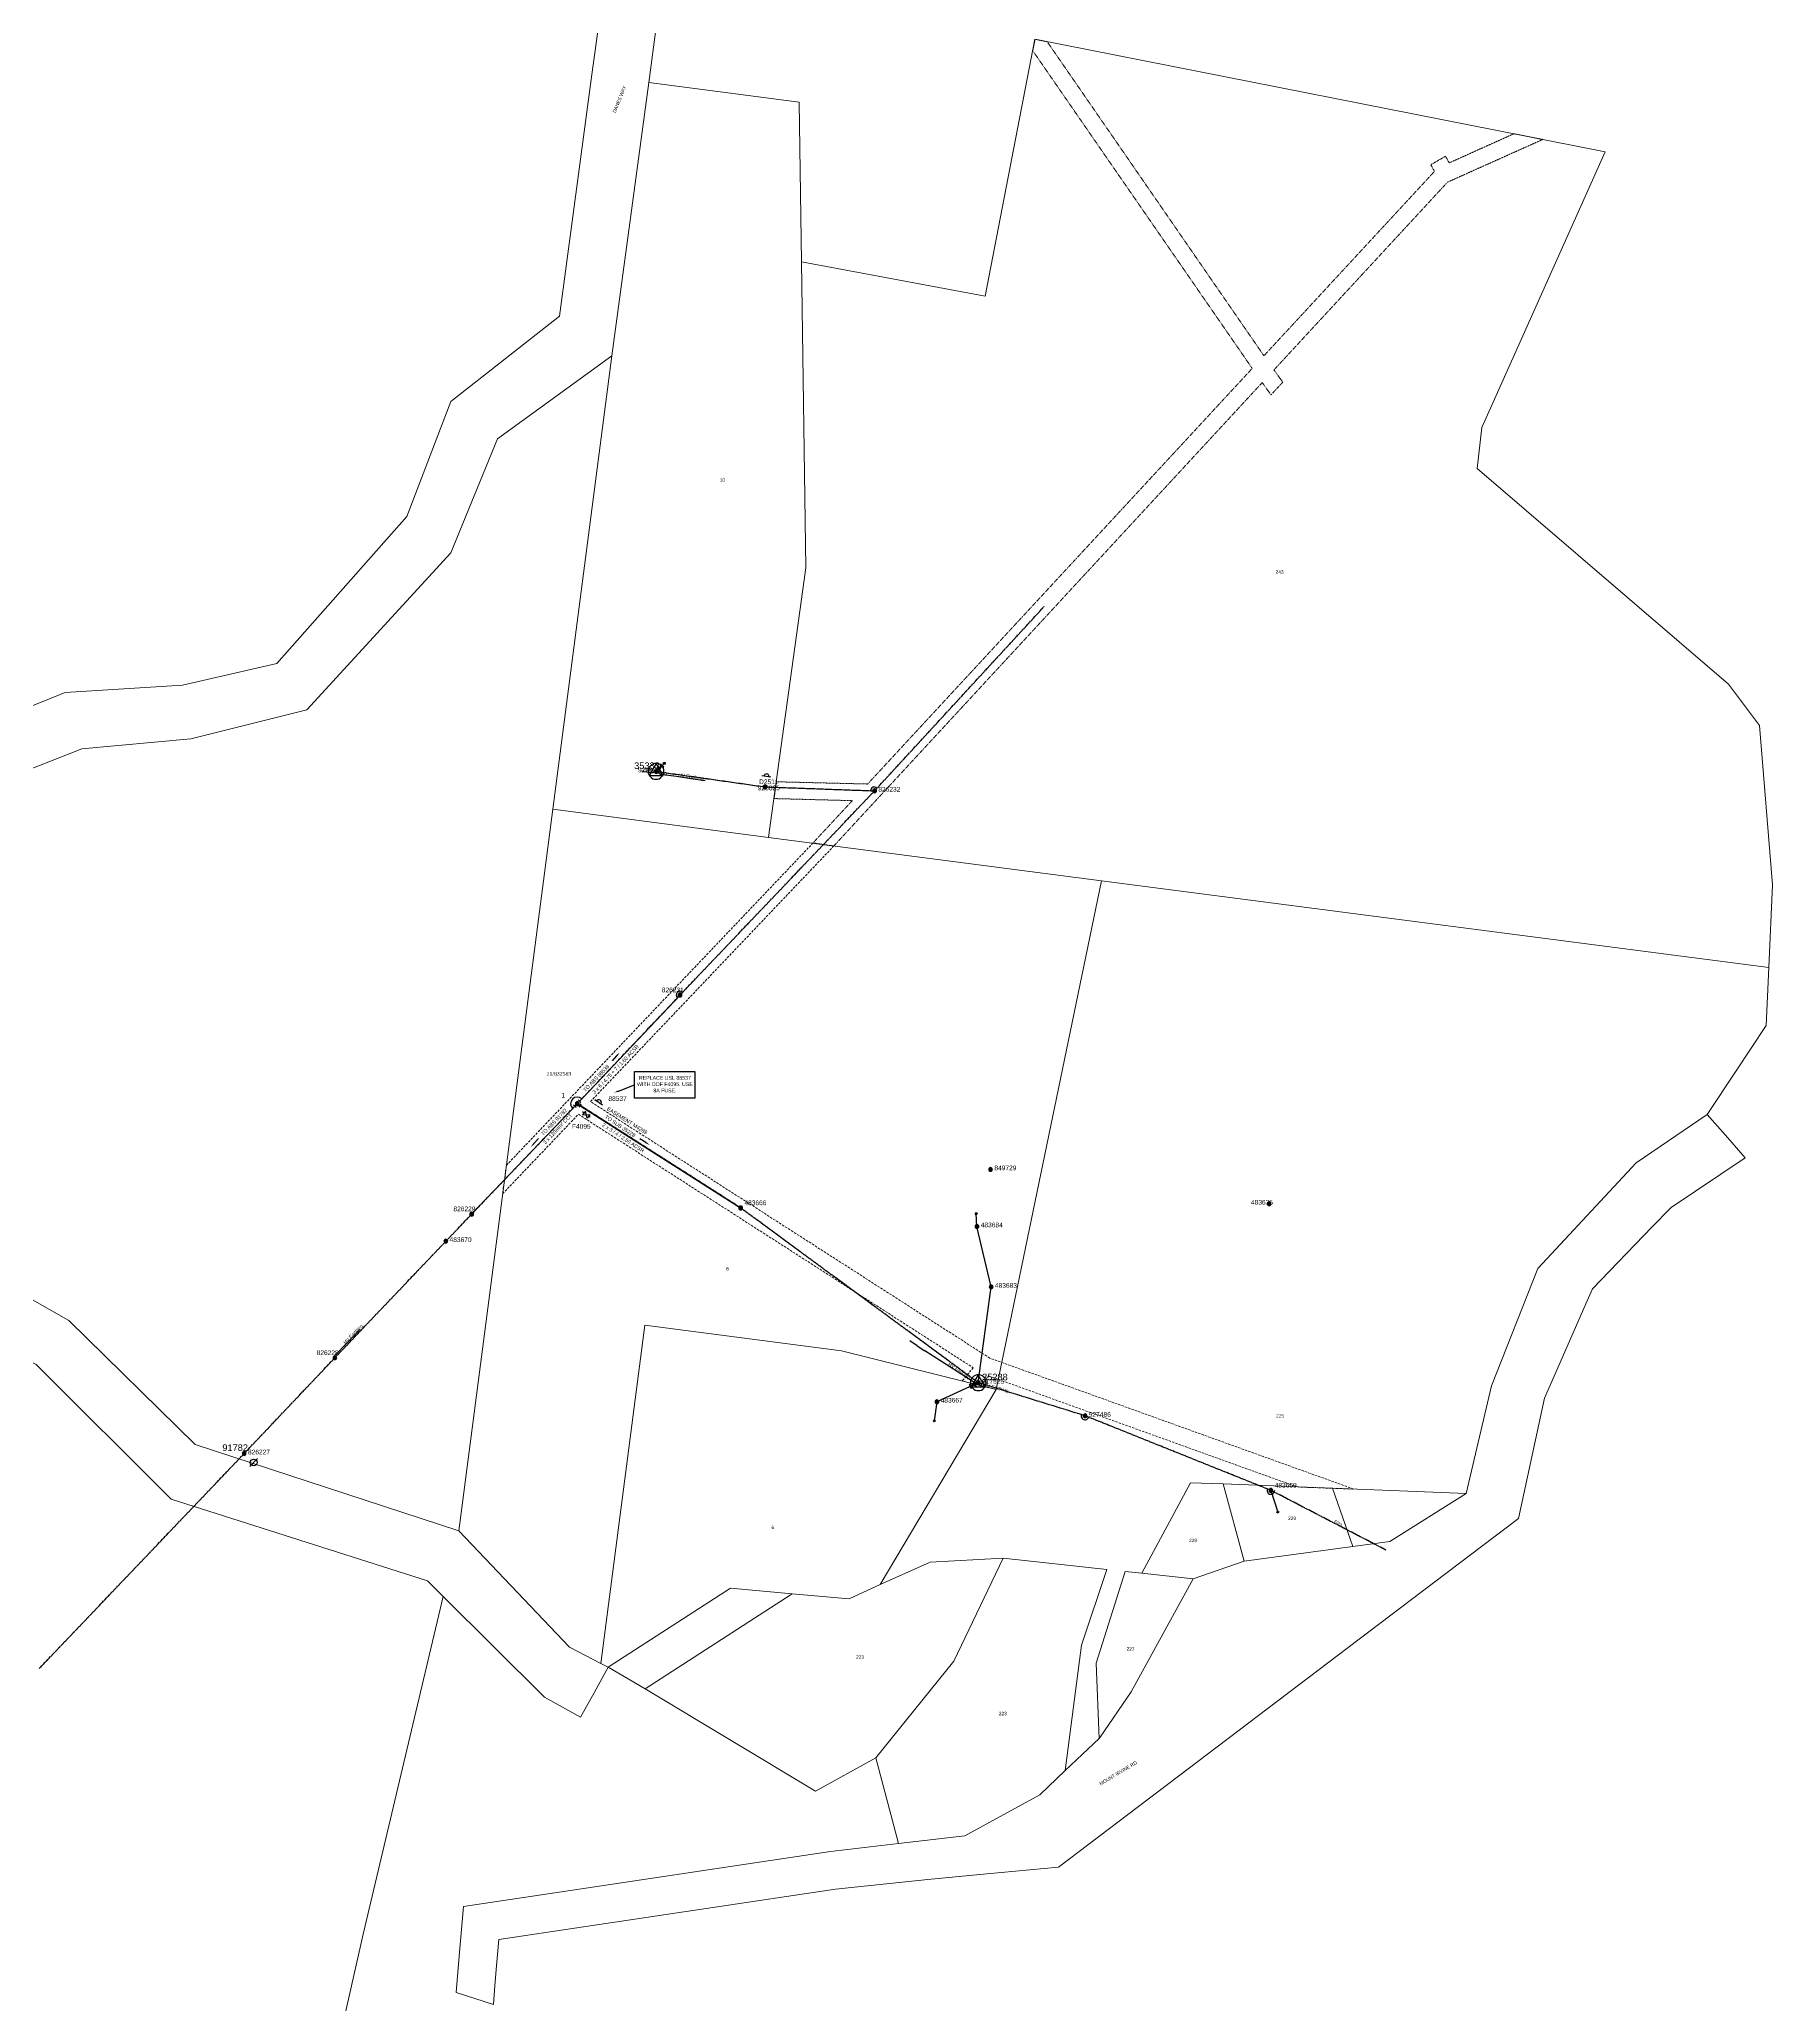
# Model space of a CAD drawing. Header units: metres. Extents: x 260602 to 264090, y 6290146 to 6293524.
# Drawn here: x 263172 to 264090, y 6291333 to 6292373 of the extents above; entities that cross this region are included whole.
import ezdxf
from ezdxf import colors
from ezdxf.entities.mleader import LeaderData, LeaderLine
from ezdxf.enums import TextEntityAlignment as Align
from ezdxf.math import Vec2, Vec3

# ---------------------------------------------------------------- set-up
doc = ezdxf.new("R2010")
doc.units = ezdxf.units.M
for name, pattern in [('Cable Exist OH', [1, 1, 0]), ('HIDDEN', [0.375, 0.25, -0.125]), ('HIDDEN2', [0.1875, 0.125, -0.0625])]:
    doc.linetypes.add(name, pattern=pattern)
doc.layers.get('0').update_dxf_attribs({"color": 6})
for name, color, linetype, lineweight in [('Cadastre Land Parcels_SP_EXT', 9, 'Continuous', 5), ('Cadastre Other Property_SP_EXT', 9, 'HIDDEN', 5), ('Cadastre Roads_SP_EXT', 9, 'Continuous', 5)]:
    doc.layers.add(name, color=color, linetype=linetype, lineweight=lineweight)
for name, color, linetype in [('Equip_LV_EXT', 7, 'Continuous'), ('Equip_SP_HV_EXT', 7, 'Continuous'), ('Equip_SP_HV_NEW', 2, 'Continuous'), ('Mains_HV_EXT', 7, 'Continuous'), ('Mains_HV_MOD', 3, 'Continuous'), ('Mains_HV_NEW', 2, 'Continuous'), ('Mains_HV_NEW_Hardwired', 2, 'Continuous'), ('Mains_LV_EXT', 7, 'Continuous'), ('Notes', 7, 'Continuous'), ('Notes_HV_MISC', 7, 'Continuous'), ('Notes_SP_MISC', 7, 'Continuous'), ('OH_Details_SP_MISC', 7, 'Continuous'), ('Services_SP_EXT', 7, 'Continuous'), ('Sub_SP_TR_HV_LV_EXT', 7, 'Continuous'), ('SupportsOH_SP_TR_HV_LV_SL_EXT', 7, 'Continuous'), ('SupportsOH_SP_TR_HV_LV_SL_MOD', 3, 'Continuous')]:
    doc.layers.add(name, color=color, linetype=linetype)
doc.layers.get('0').freeze()
doc.styles.add('HVSW_LABEL', font='arial.ttf')
doc.styles.add('iecARIAL', font='arial.ttf', dxfattribs={"height": 2})
doc.styles.add('POLE_LABEL', font='arial.ttf')
doc.styles.get("Standard").update_dxf_attribs({"font": 'arial.ttf'})
doc.linetypes.add('Cable E UG', pattern='A,6,-0.5,["E",Standard,S=1.7,R=0,X=0.5,Y=-1],-2.9', length=9.4)

# ---------------------------------------------------------------- blocks, each defined once
blk = doc.blocks.new('SUB_POLE_EXT')
blk.add_wipeout([(0, 4.2), (0.4, 4.2), (0.8, 4.1), (1.2, 4), (1.6, 3.9), (2, 3.7), (2.3, 3.5), (2.7, 3.3), (3, 3), (3.3, 2.7), (3.5, 2.3), (3.8, 1.9), (3.9, 1.6), (4, 1.2), (4.2, 0.6), (4.2, 0), (4.2, -0.6), (4.1, -1.1), (3.9, -1.6), (3.6, -2.2), (3.2, -2.7), (3, -3), (2.7, -3.3), (2.4, -3.5), (2, -3.7), (1.6, -3.9), (1.3, -4), (0.8, -4.1), (0.4, -4.2), (0, -4.2), (-0.4, -4.2), (-0.8, -4.1), (-1.2, -4), (-1.6, -3.9), (-2, -3.7), (-2.4, -3.5), (-2.7, -3.3), (-3, -3), (-3.2, -2.7), (-3.5, -2.3), (-3.7, -2), (-3.9, -1.6), (-4, -1.2), (-4.2, -0.8), (-4.2, -0.1), (-4.2, 0.4), (-4.1, 0.8), (-4, 1.3), (-3.9, 1.6), (-3.7, 2), (-3.5, 2.4), (-3.3, 2.7), (-3, 3), (-2.7, 3.3), (-2.3, 3.5), (-2, 3.7), (-1.6, 3.9), (-1.2, 4), (-0.8, 4.2), (-0.4, 4.2)])
blk.add_line((2.2, 0.5), (2.2, 0.5, 0))
blk.add_lwpolyline([(-4.2, 0, 1), (4.2, 0, 1)], format="xyb", close=True)
blk.add_lwpolyline([(2.1, 0.5), (0, 4.2), (-3.7, -2.1), (3.7, -2.1)], close=True)
for tag, height, flags, p in [('STREET_CODE', 0.2, 9, (1.5, 0)), ('ASSET_NUM', 3.5, 8, (2, 2)), ('CONSTRUCTED_VOLTAGE', 0.2, 9, (1.5, -0.2)), ('NO_PHASES', 0.2, 9, (1.5, -0.4)), ('OPERATING_VOLTAGE', 0.2, 9, (1.5, -0.6)), ('OPERATED_BY', 0.2, 9, (1.5, -0.8)), ('MAINTAINED_BY', 0.2, 9, (1.5, -1)), ('ORIENTATION', 0.2, 9, (1.5, -1.2)), ('OWNED_BY', 0.2, 9, (1.5, -1.4)), ('SECONDARY_VOLTAGE', 0.2, 9, (1.5, -1.6)), ('STATE', 0.2, 9, (1.5, -1.8)), ('SUBSTATION_TYPE', 0.2, 9, (1.5, -2)), ('USAGE', 0.2, 9, (1.5, -2.2)), ('LEGEND', 0.2, 9, (1.5, -2.4)), ('LOCATION', 0.2, 9, (1.5, -2.6)), ('STREETNAME', 0.2, 9, (1.5, -2.8)), ('SUBURB', 0.2, 9, (1.5, -3)), ('NOTES', 0.2, 9, (1.5, -3.2)), ('Z', 0.2, 1, (1.5, -3.4))]:
    blk.add_attdef(tag, text='', height=height, dxfattribs=dict(flags=flags)).set_placement(p, align=Align.MIDDLE_LEFT)
blk = doc.blocks.new('LV_OH_LINKS_DISTFUSE_EXT')
for p, q in [((0, 0), (0.96, 0)), ((3.84, 0), (4.8, 0))]:
    blk.add_line(p, q)
blk.add_lwpolyline([(3.84, -1.2), (3.84, 1.2), (0.96, -1.2), (0.96, 1.2)], close=True)
at = {"flags": 9}
for tag, p in [('ACTUAL_STATUS', (0, 0)), ('CONSTRUCTED_VOLTAGE', (0, -0.2)), ('OPERATING_VOLTAGE', (0, -0.6)), ('ORIENTATION', (0, -0.8)), ('OWNED_BY', (0, -1)), ('STATE', (0, -1.2)), ('SWITCH_TYPE', (0, -1.4)), ('NO_PHASES', (0, -0.4)), ('USAGE', (0, -1.6)), ('NOTES', (0, -1.8))]:
    blk.add_attdef(tag, text='', height=0.2, dxfattribs=at).set_placement(p, align=Align.MIDDLE_LEFT)
at = {"flags": 1}
blk.add_attdef('Z', (0, 0), '', height=0.2, dxfattribs=at)
blk = doc.blocks.new('CCP_EXT')
blk.add_wipeout([(0, 0.6), (0.6, 0), (0, -0.6), (-0.6, 0)])
blk.add_lwpolyline([(-0.6, 0), (0, 0.6), (0.6, 0), (0, -0.6), (-0.6, 0)])
at = {"flags": 1}
blk.add_attdef('Z', (0, 0), '', height=0.2, dxfattribs=at)
at = {"flags": 9}
for tag, p in [('CCP_TYPE', (0, 0)), ('CONSTRUCTED_VOLTAGE', (0, -0.2)), ('NO_PHASES', (0, -0.4)), ('OPERATING_VOLTAGE', (0, -0.6)), ('ORIENTATION', (0, -0.8)), ('OWNED_BY', (0, -1)), ('USAGE', (0, -1.2)), ('LEGEND', (0, -1.4)), ('LIFE_SUPPORT', (0, -1.6)), ('STATE', (0, -1.8)), ('NOTES', (0, -2))]:
    blk.add_attdef(tag, text='', height=0.2, dxfattribs=at).set_placement(p, align=Align.MIDDLE_LEFT)
blk = doc.blocks.new('POLE_EXT')
blk.add_hatch(color=256).paths.add_polyline_path([(-1, 0, 1), (1, 0, 1)])
blk.add_lwpolyline([(-1, 0, 1), (1, 0, 1)], format="xyb", close=True)
for tag, height, flags, p in [('pNumber', 2.5, 8, (-17.8, 2.1)), ('OWNED_BY', 0.2, 9, (1.4, -0.4)), ('PARENT', 0.2, 9, (1.4, -0.6)), ('SPECIAL_USE', 0.2, 9, (1.4, -0.8)), ('STATE', 0.2, 9, (1.4, -1)), ('USAGE', 0.2, 9, (1.4, -1.2)), ('cLV', 0.2, 9, (1.4, -1.4)), ('hDepth', 0.2, 9, (1.4, -1.6)), ('hDia', 0.2, 9, (1.4, -1.8)), ('cHV', 0.2, 9, (1.4, -2)), ('LBRACKET', 0.2, 9, (1.4, -2.2)), ('LExisting', 0.2, 9, (1.4, -2.4)), ('LANTNUMBER', 0.2, 9, (1.4, -2.6)), ('LOther', 0.2, 9, (1.4, -2.8)), ('LRemove', 0.2, 9, (1.4, -3)), ('LEGEND', 0.2, 9, (1.4, -3.2)), ('cLinedev', 0.2, 9, (1.4, -3.4)), ('LOCATION', 0.2, 9, (1.4, -3.6)), ('pExisting', 0.2, 9, (1.4, -3.8)), ('PFNUMBER', 0.2, 9, (1.4, -4)), ('NEWPFNUMBER', 0.2, 9, (1.4, -4.2)), ('pFooting', 0.2, 9, (1.4, -4.4)), ('pNew', 0.2, 9, (1.4, -4.6)), ('pRelocate', 0.2, 9, (1.4, -5)), ('pRemove', 0.2, 9, (1.4, -5.2)), ('pReplace', 0.2, 9, (1.4, -5.4)), ('pStay', 0.2, 9, (1.4, -5.6)), ('pType', 0.2, 9, (1.4, -5.8)), ('cspan', 0.2, 9, (1.4, -6)), ('STREETNAME', 0.2, 9, (1.4, -6.2)), ('SUBURB', 0.2, 9, (1.4, -6.4)), ('NOTES', 0.2, 9, (1.4, -6.6)), ('MAINTAINED_BY', 0.2, 9, (1.4, -6.8)), ('OPERATED_BY', 0.2, 9, (1.4, -7))]:
    blk.add_attdef(tag, text='', height=height, dxfattribs=dict(flags=flags)).set_placement(p, align=Align.MIDDLE_LEFT)
at = {"style": 'POLE_LABEL'}
for tag, height, flags, p in [('STRUCTURE_PLANT_NUMBER', 0.2, 9, (1.4, 0)), ('ASSET_NUM', 2.5, 8, (2, 2)), ('STREET_CODE', 0.2, 9, (1.4, -0.2))]:
    blk.add_attdef(tag, text='', height=height, dxfattribs=dict(at, flags=flags)).set_placement(p, align=Align.MIDDLE_LEFT)
at = {"flags": 1}
blk.add_attdef('Z', (1.4, -7.3), '', height=0.2, dxfattribs=at)
blk = doc.blocks.new('HV_ABS_CLOSED_EXT')
blk.add_line((-3, 6.9), (3, 6.9))
blk.add_circle((0, 6.9), 1.8)
at = {"flags": 1}
blk.add_attdef('Z', (0, 0), '', height=0.2, dxfattribs=at)
at = {"style": 'HVSW_LABEL'}
for tag, height, flags, p in [('ASSET_NUM', 3.5, 8, (2, 2)), ('STREET_CODE', 0.2, 9, (0, -0.2))]:
    blk.add_attdef(tag, text='', height=height, dxfattribs=dict(at, flags=flags)).set_placement(p, align=Align.MIDDLE_LEFT)
at = {"flags": 9}
for tag, p in [('ACTUAL_STATUS', (0, -0.4)), ('CONSTRUCTED_VOLTAGE', (0, -0.6)), ('NO_PHASES', (0, -0.8)), ('OPERATING_VOLTAGE', (0, -1)), ('ORIENTATION', (0, -1.2)), ('OWNED_BY', (0, -1.4)), ('STATE', (0, -1.6)), ('SWITCH_TYPE', (0, -1.8)), ('USAGE', (0, -2)), ('LEGEND', (0, -2.2)), ('LOCATION', (0, -2.4)), ('STREETNAME', (0, -2.6)), ('SUBURB', (0, -2.8)), ('NOTES', (0, -3))]:
    blk.add_attdef(tag, text='', height=0.2, dxfattribs=at).set_placement(p, align=Align.MIDDLE_LEFT)
blk = doc.blocks.new('HV_USL_CLOSED_EXT')
blk.add_line((2.4, 5.5), (-2.4, 5.5))
blk.add_lwpolyline([(1.4, 5.5, 0.414214), (0, 6.9, 0.414214), (-1.4, 5.5)], format="xyb")
for tag, height, flags, p in [('STREET_CODE', 0.2, 9, (1.5, 0)), ('ASSET_NUM', 2.5, 8, (2, 2)), ('ACTUAL_STATUS', 0.2, 9, (1.5, -0.2)), ('CONSTRUCTED_VOLTAGE', 0.2, 9, (1.5, -0.4)), ('NO_PHASES', 0.2, 9, (1.5, -0.6)), ('OPERATING_VOLTAGE', 0.2, 9, (1.5, -0.8)), ('ORIENTATION', 0.2, 9, (1.5, -1)), ('OWNED_BY', 0.2, 9, (1.5, -1.2)), ('OPERATED_BY', 0.2, 9, (1.5, -1.4)), ('MAINTAINED_BY', 0.2, 9, (1.5, -1.6)), ('STATE', 0.2, 9, (1.5, -1.8)), ('SWITCH_TYPE', 0.2, 9, (1.5, -2)), ('USAGE', 0.2, 9, (1.5, -2.2)), ('LEGEND', 0.2, 9, (1.5, -2.4)), ('LOCATION', 0.2, 9, (1.5, -2.6)), ('STREETNAME', 0.2, 9, (1.5, -2.8)), ('SUBURB', 0.2, 9, (1.5, -3)), ('NOTES', 0.2, 9, (1.5, -3.2)), ('LABEL_ALIGNMENT', 0.2, 9, (1.5, -3.4)), ('Z', 0.2, 1, (1.5, -3.6))]:
    blk.add_attdef(tag, text='', height=height, dxfattribs=dict(flags=flags)).set_placement(p, align=Align.MIDDLE_LEFT)
blk = doc.blocks.new('End Shackle_EXT')
blk.add_wipeout([(0, 0.3), (1.8, 0.3), (1.8, -0.3), (0, -0.3)])
blk.add_line((1.8, -1), (1.8, 1))
at = {"flags": 1}
blk.add_attdef('Z', (0, 0), '', height=0.2, dxfattribs=at)
at = {"flags": 9}
for tag, p in [('CONNECTOR_TYPE', (0, 0)), ('CONSTRUCTED_VOLTAGE', (0, -0.2)), ('NO_PHASES', (0, -0.4)), ('OPERATING_VOLTAGE', (0, -0.6)), ('ORIENTATION', (0, -0.8)), ('OWNED_BY', (0, -1)), ('STATE', (0, -1.2)), ('USAGE', (0, -1.4)), ('NOTES', (0, -1.6))]:
    blk.add_attdef(tag, text='', height=0.2, dxfattribs=at).set_placement(p, align=Align.MIDDLE_LEFT)
blk = doc.blocks.new('*U125')
blk.add_line((11.3, -7.2), (9.1, -2.9))
blk.add_lwpolyline([(10.8, -6.3, 0.414214), (11.5, -4.4, 0.414214), (9.5, -3.8)], format="xyb")
for tag, height, flags, p in [('STREET_CODE', 0.2, 9, (1.5, 0)), ('ASSET_NUM', 2.5, 8, (2, 2)), ('ACTUAL_STATUS', 0.2, 9, (1.5, -0.2)), ('CONSTRUCTED_VOLTAGE', 0.2, 9, (1.5, -0.4)), ('NO_PHASES', 0.2, 9, (1.5, -0.6)), ('OPERATING_VOLTAGE', 0.2, 9, (1.5, -0.8)), ('ORIENTATION', 0.2, 9, (1.5, -1)), ('OWNED_BY', 0.2, 9, (1.5, -1.2)), ('OPERATED_BY', 0.2, 9, (1.5, -1.4)), ('MAINTAINED_BY', 0.2, 9, (1.5, -1.6)), ('STATE', 0.2, 9, (1.5, -1.8)), ('SWITCH_TYPE', 0.2, 9, (1.5, -2)), ('USAGE', 0.2, 9, (1.5, -2.2)), ('LEGEND', 0.2, 9, (1.5, -2.4)), ('LOCATION', 0.2, 9, (1.5, -2.6)), ('STREETNAME', 0.2, 9, (1.5, -2.8)), ('SUBURB', 0.2, 9, (1.5, -3)), ('NOTES', 0.2, 9, (1.5, -3.2)), ('LABEL_ALIGNMENT', 0.2, 9, (1.5, -3.4)), ('Z', 0.2, 1, (1.5, -3.6))]:
    blk.add_attdef(tag, text='', height=height, dxfattribs=dict(flags=flags)).set_placement(p, align=Align.MIDDLE_LEFT)
blk = doc.blocks.new('*U127')
for p, q in [((9.8, 1.1), (8.9, 0.8)), ((6.2, -0.1), (5.2, -0.4))]:
    blk.add_line(p, q)
blk.add_lwpolyline([(5.8, 1), (6.5, -1.3), (8.5, 1.9), (9.3, -0.4)], close=True)
for tag, height, flags, p in [('STREET_CODE', 0.2, 9, (1.5, 0)), ('ASSET_NUM', 3.5, 8, (2, 2)), ('ACTUAL_STATUS', 0.2, 9, (1.5, -0.2)), ('CONSTRUCTED_VOLTAGE', 0.2, 9, (1.5, -0.4)), ('NO_PHASES', 0.2, 9, (1.5, -0.6)), ('OPERATING_VOLTAGE', 0.2, 9, (1.5, -0.8)), ('ORIENTATION', 0.2, 9, (1.5, -1)), ('OWNED_BY', 0.2, 9, (1.5, -1.2)), ('OPERATED_BY', 0.2, 9, (1.5, -1.4)), ('MAINTAINED_BY', 0.2, 9, (1.5, -1.6)), ('STATE', 0.2, 9, (1.5, -1.8)), ('SWITCH_TYPE', 0.2, 9, (1.5, -2)), ('USAGE', 0.2, 9, (1.5, -2.2)), ('LEGEND', 0.2, 9, (1.5, -2.4)), ('SUBURB', 0.2, 9, (1.5, -2.6)), ('STREETNAME', 0.2, 9, (1.5, -2.8)), ('LOCATION', 0.2, 9, (1.5, -3)), ('NOTES', 0.2, 9, (1.5, -3.2)), ('LABEL_ALIGNMENT', 0.2, 9, (1.5, -3.4)), ('Z', 0.2, 1, (1.5, -3.6))]:
    blk.add_attdef(tag, text='', height=height, dxfattribs=dict(flags=flags)).set_placement(p, align=Align.MIDDLE_LEFT)
blk = doc.blocks.new('End Shackle_NEW')
blk.add_wipeout([(-0.3, 0), (-0.3, 1.8), (0.3, 1.8), (0.3, 0)])
blk.add_line((1, 1.8), (-1, 1.8))
at = {"flags": 1}
blk.add_attdef('Z', (0, 0), '', height=0.2, dxfattribs=at)
at = {"flags": 9}
for tag, p in [('CONNECTOR_TYPE', (0, 0)), ('CONSTRUCTED_VOLTAGE', (0, -0.2)), ('NO_PHASES', (0, -0.4)), ('OPERATING_VOLTAGE', (0, -0.6)), ('ORIENTATION', (0, -0.8)), ('OWNED_BY', (0, -1)), ('STATE', (0, -1.2)), ('USAGE', (0, -1.4)), ('NOTES', (0, -1.6)), ('MAINTAINED_BY', (0, -1.8)), ('OPERATED_BY', (0, -2))]:
    blk.add_attdef(tag, text='', height=0.2, dxfattribs=at).set_placement(p, align=Align.MIDDLE_LEFT)
blk = doc.blocks.new('BOND POINT')
blk.add_hatch(color=256).paths.add_polyline_path([(-1, 0, 1), (1, 0, 1)])
blk.add_lwpolyline([(-1, 0, 1), (1, 0, 1)], format="xyb", close=True)

msp = doc.modelspace()

# ---------------------------------------------------------------- linework, layer by layer
at = {"layer": 'Cadastre Land Parcels_SP_EXT', "linetype": 'Continuous'}
for points in [[(264001.1, 6292313.9), (263699.3, 6292373.4), (263673, 6292237.4), (263575.7, 6292255.7), (263578, 6292093.6), (263558.3, 6291951), (263558.3, 6291950.9), (263734.5, 6291928), (264087.8, 6291882), (264089.8, 6291925.9), (264082.8, 6292010.1), (264066.4, 6292032.1), (263933.3, 6292146.2), (263935.8, 6292168), (264001.1, 6292313.9)], [(262988.7, 6291978.5), (262662.3, 6292029.4), (262622.3, 6291747.8), (262691.3, 6291706.1), (262730.2, 6291642.2), (262727.1, 6291613.5), (262764, 6291500.7), (262758.4, 6291468.8), (262790.7, 6291464.1), (262559.7, 6291073.6), (262402.9, 6290891), (262160.3, 6290726.1), (262203.8, 6290681.2), (262096.6, 6290521.7), (262059.8, 6290518.3), (261999.5, 6290512.8), (261896.4, 6290415.6), (261843.3, 6290398.3), (261738, 6290407.3), (261646, 6290327.2), (261577.3, 6290506.4), (261562, 6290546.5), (261552, 6290549.3), (261503.9, 6290552.4), (261424.9, 6290551.2), (261424.4, 6290551.1), (261246.4, 6290498.2), (261040.7, 6290437), (260965, 6290491.2), (260668.9, 6290703), (260641, 6290695.2), (260616, 6290482.5), (260602.4, 6290367.2), (262666.2, 6290146.2), (262724.4, 6290534.7), (262828.1, 6291226.4), (263297.2, 6291164.9), (263343.7, 6291370.4), (263386.1, 6291549.1), (263377.7, 6291557.4), (263242, 6291600.7), (263170.5, 6291672), (263118.4, 6291698.8), (263072, 6291758.7), (263047.6, 6291823), (263047.6, 6291831.8), (262968.3, 6291846.6), (262988.7, 6291978.5)], [(263798.9, 6291608.7), (263781.6, 6291609.3), (263755.9, 6291561.4), (263755.8, 6291561.4), (263783.1, 6291558.4), (263810, 6291567.8), (263798.9, 6291608.7)], [(263856.8, 6291606.4), (263798.9, 6291608.7), (263810, 6291567.8), (263867.6, 6291575.6), (263856.8, 6291606.4)], [(263615, 6291463.8), (263656.4, 6291514.9), (263682.5, 6291569.5), (263643.8, 6291567.3), (263617.4, 6291555.4), (263601, 6291547.9), (263570.7, 6291550.6), (263492.9, 6291500.3), (263583.2, 6291446.1), (263583.2, 6291446), (263615, 6291463.8)], [(263715.3, 6291457), (263723.9, 6291523.3), (263737.3, 6291563.5), (263682.5, 6291569.5), (263656.4, 6291514.9), (263615, 6291463.8), (263627.1, 6291418.3), (263662.2, 6291422.4), (263701.9, 6291444.1), (263715.3, 6291457)], [(263755.8, 6291561.4), (263747, 6291562.4), (263731.7, 6291513.8), (263733.2, 6291474), (263733.8, 6291474.7), (263750.2, 6291498.6), (263783.1, 6291558.4), (263755.8, 6291561.4)]]:
    msp.add_lwpolyline(points, close=True, dxfattribs=at)
at = {"layer": 'Cadastre Other Property_SP_EXT', "linetype": 'HIDDEN2'}
msp.add_lwpolyline([(263952.8, 6292323.4), (263918.6, 6292308), (263916.6, 6292311.5), (263908.8, 6292307), (263910.8, 6292303.5), (263820.5, 6292205.9), (263705.8, 6292372.1), (263699.4, 6292373.4), (263698.1, 6292367.4), (263814.3, 6292199.2), (263610.7, 6291979.2), (263562.4, 6291980.4), (263561.2, 6291971.5), (263602.6, 6291970.4), (263581.7, 6291947.9), (263592.8, 6291946.4), (263819.6, 6292191.7), (263824.2, 6292185.2), (263830.5, 6292191.9), (263825.8, 6292198.4), (263917.7, 6292297.8), (263968.1, 6292320.4), (263952.8, 6292323.4)], close=True, dxfattribs=at)
at = {"layer": 'Cadastre Roads_SP_EXT', "linetype": 'Continuous'}
msp.add_lwpolyline([(263570.7, 6291550.6), (263538.1, 6291553.5), (263473.3, 6291511.7), (263481.8, 6291506.7), (263492.9, 6291500.3), (263570.7, 6291550.6)], close=True, dxfattribs=at)
at = {"layer": 'Mains_HV_EXT', "linetype": 'Cable Exist OH'}
for points in [[(263614.4, 6291975.6), (263704.2, 6292073.2)], [(263556.4, 6291977.7), (263614.4, 6291975.6)], [(263511.4, 6291867.5), (263614.4, 6291975.6)], [(263172.2, 6291511), (263280.7, 6291624.8)]]:
    msp.add_lwpolyline(points, dxfattribs=at)
at = {"layer": 'Mains_HV_EXT', "linetype": 'Cable E UG'}
for points in [[(263509.6, 6291983.3), (263517.1, 6291982.2)], [(263517.1, 6291982.2), (263524.7, 6291981.1)], [(263335, 6291683.2), (263341.9, 6291690.5)], [(263328.7, 6291675.5), (263328.9, 6291676.9), (263335, 6291683.2), (263335, 6291683.2)], [(263637, 6291681.8), (263633.1, 6291684.4)], [(263637, 6291681.8), (263641, 6291679.2)]]:
    msp.add_lwpolyline(points, dxfattribs=at)
at = {"layer": 'Mains_HV_EXT', "linetype": 'Continuous'}
for points in [[(263615.6, 6291977, 0.69958), (263612.3, 6291975.6)], [(263512.8, 6291868.9, 0.999978), (263510, 6291866)], [(263723.8, 6291645.4, 1.00505), (263727.7, 6291644.1)], [(263822.4, 6291606, 1.015743), (263826, 6291604.4)]]:
    msp.add_lwpolyline(points, format="xyb", dxfattribs=at)
at = {"layer": 'Mains_HV_MOD', "color": 7, "linetype": 'Cable Exist OH'}
for points in [[(263457, 6291810), (263511.4, 6291867.5)], [(263280.7, 6291624.8), (263328.7, 6291675.5), (263401.1, 6291751.5), (263457, 6291810)], [(263457, 6291810), (263457, 6291810)], [(263457, 6291810), (263457, 6291810)]]:
    msp.add_lwpolyline(points, dxfattribs=at)
at = {"layer": 'Mains_HV_NEW_Hardwired', "color": 7, "linetype": 'Continuous'}
msp.add_arc((263457, 6291810), 3.51, 46.5364, 226.3045, dxfattribs=at).dxf.unprotected_set("ltscale", 0)
at = {"layer": 'Notes_SP_MISC'}
msp.add_lwpolyline([(263487.3, 6291827.1), (263519.2, 6291827.1), (263519.2, 6291812.9), (263487.3, 6291812.9)], close=True, dxfattribs=at)
at = {"layer": 'OH_Details_SP_MISC', "color": 7, "linetype": 'Continuous', "flags": 128}
for points in [[(263401.1, 6291751.5), (263457, 6291810), (263511.4, 6291867.5)], [(263457, 6291810), (263543.5, 6291754.8)]]:
    msp.add_lwpolyline(points, dxfattribs=at)

# ---------------------------------------------------------------- block references
at = {"layer": 'Equip_SP_HV_EXT'}
ref = msp.add_blockref('HV_USL_CLOSED_EXT', (263556.4, 6291977.7), dxfattribs=dict(at, rotation=352.426549326382))
ref.add_attrib('ASSET_NUM', 'D2511', dxfattribs={"layer": '0', "height": 2.5}).set_placement((263558.4, 6291978.4), align=Align.BOTTOM_CENTER)
ref = msp.add_blockref('HV_ABS_CLOSED_EXT', (263280.7, 6291624.8), dxfattribs=dict(at, rotation=226.436083827819))
ref.add_attrib('ASSET_NUM', '91782', dxfattribs={"layer": '0', "height": 3.5, "style": 'HVSW_LABEL'}).set_placement((263282.7, 6291625.1), align=Align.BOTTOM_RIGHT)
at = {"layer": 'Equip_SP_HV_NEW'}
ref = msp.add_blockref('*U127', (263457, 6291810), dxfattribs=dict(at, rotation=306.7646518975492))
ref.add_attrib('ASSET_NUM', 'F4095', dxfattribs={"layer": '0', "height": 2.5}).set_placement((263454.2, 6291798), align=Align.MIDDLE_LEFT)
at = {"layer": 'Mains_HV_NEW_Hardwired', "color": 7, "linetype": 'Continuous', "xscale": 0.15, "yscale": 0.15, "zscale": 0.15}
for p in [(263459.4, 6291812.6), (263454.6, 6291807.5)]:
    msp.add_blockref('BOND POINT', p, dxfattribs=at).dxf.unprotected_set("ltscale", 0)
at = {"layer": 'Notes_SP_MISC'}
ref = msp.add_blockref('*U125', (263457, 6291810), dxfattribs=dict(at, rotation=29.47252411454646))
ref.add_attrib('ASSET_NUM', '88537', dxfattribs={"layer": '0', "height": 2.5}).set_placement((263473.5, 6291812.7), align=Align.MIDDLE_LEFT)
at = {"layer": 'Sub_SP_TR_HV_LV_EXT'}
ref = msp.add_blockref('SUB_POLE_EXT', (263498.7, 6291985.9), dxfattribs=at)
ref.add_attrib('ASSET_NUM', '35333', dxfattribs={"layer": '0', "height": 3.5}).set_placement((263500.7, 6291986.1), align=Align.BOTTOM_RIGHT)
ref = msp.add_blockref('SUB_POLE_EXT', (263669.3, 6291662.3), dxfattribs=at)
ref.add_attrib('ASSET_NUM', '35288', dxfattribs={"layer": '0', "height": 3.5}).set_placement((263671.3, 6291662.5), align=Align.BOTTOM_LEFT)
at = {"layer": 'SupportsOH_SP_TR_HV_LV_SL_EXT'}
ref = msp.add_blockref('POLE_EXT', (263556.4, 6291977.7), dxfattribs=at)
ref.add_attrib('ASSET_NUM', '928025', dxfattribs={"layer": '0', "height": 2.5, "style": 'POLE_LABEL'}).set_placement((263558.4, 6291978.4), align=Align.TOP_CENTER)
ref = msp.add_blockref('POLE_EXT', (263614.4, 6291975.6), dxfattribs=at)
ref.add_attrib('ASSET_NUM', '826232', dxfattribs={"layer": '0', "height": 2.5, "style": 'POLE_LABEL'}).set_placement((263616.4, 6291976.4), align=Align.MIDDLE_LEFT)
ref = msp.add_blockref('POLE_EXT', (263511.4, 6291867.5), dxfattribs=at)
ref.add_attrib('ASSET_NUM', '826231', dxfattribs={"layer": '0', "height": 2.5, "style": 'POLE_LABEL'}).set_placement((263513.4, 6291868.2), align=Align.BOTTOM_RIGHT)
ref = msp.add_blockref('POLE_EXT', (263675.8, 6291775.2), dxfattribs=at)
ref.add_attrib('ASSET_NUM', '849729', dxfattribs={"layer": '0', "height": 2.5, "style": 'POLE_LABEL'}).set_placement((263677.8, 6291776), align=Align.MIDDLE_LEFT)
ref = msp.add_blockref('POLE_EXT', (263543.5, 6291754.8), dxfattribs=at)
ref.add_attrib('ASSET_NUM', '483666', dxfattribs={"layer": '0', "height": 2.5, "rotation": 0.0535, "style": 'POLE_LABEL'}).set_placement((263545.5, 6291755.5), align=Align.BOTTOM_LEFT)
ref = msp.add_blockref('POLE_EXT', (263823.3, 6291757), dxfattribs=at)
ref.add_attrib('ASSET_NUM', '483635', dxfattribs={"layer": '0', "height": 2.5, "style": 'POLE_LABEL'}).set_placement((263825.3, 6291757.8), align=Align.MIDDLE_RIGHT)
ref = msp.add_blockref('POLE_EXT', (263401.1, 6291751.5), dxfattribs=at)
ref.add_attrib('ASSET_NUM', '826229', dxfattribs={"layer": '0', "height": 2.5, "style": 'POLE_LABEL'}).set_placement((263403.1, 6291752.3), align=Align.BOTTOM_RIGHT)
ref = msp.add_blockref('POLE_EXT', (263387.4, 6291737.2), dxfattribs=at)
ref.add_attrib('ASSET_NUM', '483670', dxfattribs={"layer": '0', "height": 2.5, "rotation": 359.971, "style": 'POLE_LABEL'}).set_placement((263389.4, 6291738), align=Align.MIDDLE_LEFT)
ref = msp.add_blockref('POLE_EXT', (263676.1, 6291713), dxfattribs=at)
ref.add_attrib('ASSET_NUM', '483683', dxfattribs={"layer": '0', "height": 2.5, "style": 'POLE_LABEL'}).set_placement((263678.1, 6291713.8), align=Align.MIDDLE_LEFT)
ref = msp.add_blockref('POLE_EXT', (263328.7, 6291675.5), dxfattribs=at)
ref.add_attrib('ASSET_NUM', '826228', dxfattribs={"layer": '0', "height": 2.5, "style": 'POLE_LABEL'}).set_placement((263330.7, 6291676.2), align=Align.BOTTOM_RIGHT)
ref = msp.add_blockref('POLE_EXT', (263725.8, 6291644.8), dxfattribs=at)
ref.add_attrib('ASSET_NUM', '927486', dxfattribs={"layer": '0', "height": 2.5, "rotation": 359.9466, "style": 'POLE_LABEL'}).set_placement((263727.8, 6291645.5), align=Align.MIDDLE_LEFT)
ref = msp.add_blockref('POLE_EXT', (263280.7, 6291624.8), dxfattribs=at)
ref.add_attrib('ASSET_NUM', '826227', dxfattribs={"layer": '0', "height": 2.5, "style": 'POLE_LABEL'}).set_placement((263282.7, 6291625.6), align=Align.MIDDLE_LEFT)

# ---------------------------------------------------------------- texts
at = {"layer": 'Cadastre Land Parcels_SP_EXT'}
for s, p in [('10', (263532.4, 6292139.2)), ('243', (263826.7, 6292090.6)), ('8', (263535.8, 6291721.7)), ('225', (263826.9, 6291643.8)), ('229', (263833.3, 6291589.6)), ('6', (263559.8, 6291584.8)), ('229', (263780.9, 6291577.9)), ('227', (263747.8, 6291520.5)), ('223', (263604.6, 6291516.2)), ('223', (263680.2, 6291486.3))]:
    msp.add_text(s, height=1.8, dxfattribs=at).set_placement(p)
at = {"layer": 'Cadastre Roads_SP_EXT'}
for s, rotation, p in [('DANES WAY', 67.8932, (263477.3, 6292334.3)), ('MOUNT IRVINE RD', 30.9638, (263734.1, 6291449))]:
    msp.add_text(s, height=1.8, rotation=rotation, dxfattribs=at).set_placement(p)
at = {"layer": 'Mains_HV_EXT'}
for rotation, p in [(351.8758, (263510.4, 6291983.2)), (46.0495, (263334.3, 6291682.5))]:
    msp.add_text('HV Earthing', height=1.8, rotation=rotation, dxfattribs=at).set_placement(p)
at = {"layer": 'Mains_LV_EXT'}
msp.add_text('E23', height=1.8, rotation=332.5683, dxfattribs=at).set_placement((263857.3, 6291588.1))
at = {"layer": 'Notes', "char_height": 2, "attachment_point": 5, "style": 'iecARIAL'}
for s, width, insert, rotation in [('{\\fStylus BT|b0|i0|c0|p34;TO ABS 88538}', 32.864, (263467, 6291823.5), 46.1116), ('{\\fStylus BT|b0|i0|c0|p34;TO ABS 91782}', 27.866, (263444.7, 6291800.3), 45.9788), ('{\\fStylus BT|b0|i0|c0|p34;TO SUB 35228}', 32.864, (263479.7, 6291798.1), 326.2225)]:
    msp.add_mtext_dynamic_manual_height_columns(s, width=width, gutter_width=10, heights=[0], dxfattribs=dict(at, insert=insert, rotation=rotation))
at = {"layer": 'Notes_HV_MISC', "char_height": 2, "attachment_point": 5, "style": 'iecARIAL'}
for s, width, insert, rotation in [('{\\fStylus BT|b0|i0|c0|p34;3 x 6 / 4.75 + 7 / 1.60 ACSR}', 42.051, (263477.3, 6291828.2), 46.7897), ('{\\fStylus BT|b0|i0|c0|p34;3 x 120mm² CCT}', 29.219, (263446.6, 6291796.7), 46.6568), ('{\\fStylus BT|b0|i0|c0|p34;2 x 3 / 4 / 2.50 ACSR}', 42.051, (263481.3, 6291791.9), 326.9006)]:
    msp.add_mtext_dynamic_manual_height_columns(s, width=width, gutter_width=10, heights=[0], dxfattribs=dict(at, insert=insert, rotation=rotation))
at = {"layer": 'Notes_SP_MISC', "color": 7, "linetype": 'Continuous', "insert": (263447.3, 6291825.8), "char_height": 2, "attachment_point": 5}
msp.add_mtext_dynamic_manual_height_columns('{\\fGaramond|b0|i0|c0|p18;21/832589}', width=30.103, gutter_width=4, heights=[0], dxfattribs=at)
at = {"layer": 'Notes_SP_MISC', "color": 7, "linetype": 'Continuous', "insert": (263503.4, 6291820.3), "char_height": 2, "attachment_point": 5, "style": 'iecARIAL'}
msp.add_mtext_dynamic_manual_height_columns('{\\fStylus BT|b0|i0|c0|p34;REPLACE USL 88537 WITH DOF F4095. USE 8A FUSE.}', width=30.357, gutter_width=10, heights=[0], dxfattribs=at)
at = {"layer": 'Notes_SP_MISC', "insert": (263483.4, 6291801), "char_height": 2, "attachment_point": 5, "rotation": 327.8412}
msp.add_mtext_dynamic_manual_height_columns('{\\C9;EASEMENT M4289}', width=37.324, gutter_width=4, heights=[0], dxfattribs=at)

# ---------------------------------------------------------------- leaders
at = {"layer": 'Notes'}
ml = msp.add_multileader_mtext('Standard', dxfattribs=at)
ml.set_content('', color=256)
ml.set_leader_properties()
ml.build(insert=Vec2(0, 0))
ml.multileader.update_dxf_attribs({"has_dogleg": 0, "dogleg_length": 0, "arrow_head_size": 2.5})
ctx = ml.context
ctx.base_point, ctx.arrow_head_size, ctx.plane_origin, ctx.plane_x_axis, ctx.plane_y_axis = Vec3(263478.6, 6291830.2), 2.5, Vec3(263480.9, 6291844.6), Vec3(-0.787035, 0.616909), Vec3(-0.616909, -0.787035)
notes = []
notes.append((ctx, [(1, (1, 1, 0), (263475.5, 6291832.7), (-0.123873, -0.992298), 0, [(0, [(263479.5, 6291837.2)], 0, [])])]))
ctx.mtext.insert, ctx.mtext.text_direction, ctx.mtext.rotation, ctx.mtext.flow_direction = Vec3(263472.7, 6291832.3), Vec3(-0.787035, 0.616909), 2.476784, 5
ml = msp.add_multileader_mtext('Standard', dxfattribs=at)
ml.set_content('', color=256)
ml.set_leader_properties()
ml.build(insert=Vec2(0, 0))
ml.multileader.update_dxf_attribs({"has_dogleg": 0, "dogleg_length": 0, "arrow_head_size": 2.5})
ctx = ml.context
ctx.base_point, ctx.arrow_head_size, ctx.plane_origin, ctx.plane_x_axis, ctx.plane_y_axis = Vec3(263436.5, 6291791.6), 2.5, Vec3(263430.9, 6291779.6), Vec3(0.781248, -0.62422), Vec3(0.62422, 0.781248)
notes.append((ctx, [(1, (1, 1, 0), (263436.5, 6291791.6), (-0.123873, -0.992298), 0, [(0, [(263432.4, 6291787)], 0, [])])]))
ctx.mtext.insert, ctx.mtext.text_direction, ctx.mtext.rotation, ctx.mtext.flow_direction = Vec3(263439.3, 6291791.9), Vec3(0.781248, -0.62422), 5.609052, 5
ml = msp.add_multileader_mtext('Standard', dxfattribs=at)
ml.set_content('', color=256)
ml.set_leader_properties()
ml.build(insert=Vec2(0, 0))
ml.multileader.update_dxf_attribs({"has_dogleg": 0, "dogleg_length": 0, "arrow_head_size": 2.5})
ctx = ml.context
ctx.base_point, ctx.arrow_head_size, ctx.plane_origin, ctx.plane_x_axis, ctx.plane_y_axis = Vec3(263488.3, 6291787.8), 2.5, Vec3(263503, 6291788.1), Vec3(0.469161, 0.883113), Vec3(-0.883113, 0.469161)
notes.append((ctx, [(1, (1, 1, 0), (263490.2, 6291791.3), (-0.123873, -0.992298), 0, [(0, [(263495.4, 6291788.1)], 0, [])])]))
ctx.mtext.insert, ctx.mtext.text_direction, ctx.mtext.rotation, ctx.mtext.flow_direction = Vec3(263489.4, 6291794), Vec3(0.469161, 0.883113), 1.082456, 5
at = {"layer": 'Notes_SP_MISC'}
ml = msp.add_multileader_mtext('Standard', dxfattribs=at)
ml.set_content('', color=256)
ml.set_leader_properties()
ml.build(insert=Vec2(0, 0))
ml.multileader.update_dxf_attribs({"has_dogleg": 0, "dogleg_length": 0, "arrow_head_size": 2.5})
ctx = ml.context
ctx.base_point, ctx.arrow_head_size, ctx.plane_origin, ctx.plane_x_axis, ctx.plane_y_axis = Vec3(263487.3, 6291820), 2.5, Vec3(263545.4, 6291824.3), Vec3(0.545587, -0.838054), Vec3(0.838054, 0.545587)
notes.append((ctx, [(1, (1, 1, 0), (263487.3, 6291820), (0.545587, -0.838054), 0, [(0, [(263476.5, 6291815.8)], 0, [])])]))
ctx.mtext.insert, ctx.mtext.text_direction, ctx.mtext.rotation, ctx.mtext.flow_direction = Vec3(263490.1, 6291819.4), Vec3(0.545587, -0.838054), 5.289478, 5
for ctx, leaders in notes:
    for number, flags, end, landing, length, lines in leaders:
        leader = LeaderData()
        leader.index, (leader.has_last_leader_line, leader.has_dogleg_vector, leader.attachment_direction) = number, flags
        leader.last_leader_point, leader.dogleg_vector, leader.dogleg_length = Vec3(end), Vec3(landing), length
        for number, points, colour, breaks in lines:
            line = LeaderLine()
            line.index, line.vertices, line.color, line.breaks = number, Vec3.list(points), colors.encode_raw_color(colour), breaks
            leader.lines.append(line)
        ctx.leaders.append(leader)

# ---------------------------------------------------------------- next in the draw order: linework, layer by layer
at = {"layer": 'Cadastre Land Parcels_SP_EXT', "linetype": 'Continuous'}
for points in [[(263575.7, 6292255.7), (263574.5, 6292340.2), (263494.8, 6292350.6), (263475.3, 6292205.9), (263444, 6291965.9), (263558.3, 6291950.9), (263558.3, 6291951), (263578, 6292093.6), (263575.7, 6292255.7)], [(263678.8, 6291658.7), (263734.5, 6291928), (263558.3, 6291950.9), (263444, 6291965.9), (263394.3, 6291583.9), (263452.9, 6291522.3), (263469.5, 6291513.7), (263492.8, 6291692.7), (263596.9, 6291679.2), (263678.8, 6291658.7)], [(264087.8, 6291882), (263734.5, 6291928), (263678.8, 6291658.7), (263617.4, 6291555.4), (263643.8, 6291567.3), (263682.5, 6291569.5), (263737.3, 6291563.5), (263723.9, 6291523.3), (263715.3, 6291457), (263733.2, 6291474), (263731.7, 6291513.8), (263747, 6291562.4), (263755.8, 6291561.4), (263755.9, 6291561.4), (263781.6, 6291609.3), (263798.9, 6291608.7), (263856.8, 6291606.4), (263927.5, 6291603.7), (263940.9, 6291660.6), (263965.5, 6291722.8), (264017.6, 6291778.6), (264055.1, 6291804.3), (264070.5, 6291827.3), (264086.4, 6291851.4), (264087.8, 6291882)], [(263678.8, 6291658.7), (263596.9, 6291679.2), (263492.8, 6291692.7), (263469.5, 6291513.7), (263473.3, 6291511.7), (263538.1, 6291553.5), (263570.7, 6291550.6), (263601, 6291547.9), (263617.4, 6291555.4), (263678.8, 6291658.7)]]:
    msp.add_lwpolyline(points, close=True, dxfattribs=at)
at = {"layer": 'Mains_HV_EXT', "linetype": 'Cable E UG'}
for points in [[(263496.2, 6291985.2), (263491.2, 6291985.9)], [(263669.3, 6291662.3), (263667.4, 6291662.3), (263641, 6291679.2)], [(263669.3, 6291662.3), (263670.1, 6291661)], [(263670.1, 6291661), (263672.3, 6291660.4)], [(263672.3, 6291660.4), (263674.8, 6291659.8)]]:
    msp.add_lwpolyline(points, dxfattribs=at)
at = {"layer": 'Mains_HV_EXT', "linetype": 'Cable Exist OH'}
msp.add_lwpolyline([(263725.8, 6291644.8), (263669.3, 6291662.3)], dxfattribs=at)

# ---------------------------------------------------------------- next in the draw order: block references
at = {"layer": 'Equip_LV_EXT'}
for p, rotation in [((263499.2, 6291986.4), 44.29772132574931), ((263668.5, 6291661.9), 204.6560035807325)]:
    msp.add_blockref('LV_OH_LINKS_DISTFUSE_EXT', p, dxfattribs=dict(at, rotation=rotation))
at = {"layer": 'SupportsOH_SP_TR_HV_LV_SL_EXT'}
ref = msp.add_blockref('POLE_EXT', (263669.3, 6291662.3), dxfattribs=at)
ref.add_attrib('ASSET_NUM', '917525', dxfattribs={"layer": '0', "height": 2.5, "rotation": 0.0099, "style": 'POLE_LABEL'}).set_placement((263671.3, 6291663), align=Align.MIDDLE_LEFT)
ref = msp.add_blockref('POLE_EXT', (263647.4, 6291652.2), dxfattribs=at)
ref.add_attrib('ASSET_NUM', '483667', dxfattribs={"layer": '0', "height": 2.5, "style": 'POLE_LABEL'}).set_placement((263649.4, 6291653), align=Align.MIDDLE_LEFT)

# ---------------------------------------------------------------- next in the draw order: texts
at = {"layer": 'Mains_HV_EXT'}
for s, rotation, p in [('HV Earthing', 327.3808, (263653.1, 6291671.5)), ('LV Earthing', 345.3844, (263672.3, 6291660.4))]:
    msp.add_text(s, height=1.8, rotation=rotation, dxfattribs=at).set_placement(p)

# ---------------------------------------------------------------- next in the draw order: block references
at = {"layer": 'Services_SP_EXT'}
for p, rotation in [((263503.1, 6291990.2), 224.9324157135929), ((263827.9, 6291593.8), 108.0215141197508)]:
    msp.add_blockref('CCP_EXT', p, dxfattribs=dict(at, rotation=rotation))
for p in [(263668.2, 6291751.8), (263646, 6291642.1)]:
    msp.add_blockref('CCP_EXT', p, dxfattribs=at)

# ---------------------------------------------------------------- next in the draw order: linework, layer by layer
at = {"layer": 'Cadastre Other Property_SP_EXT', "linetype": 'HIDDEN2', "ltscale": 10}
msp.add_lwpolyline([(263592.8, 6291946.4), (263581.9, 6291948.1), (263419.5, 6291777.4), (263417.5, 6291762.3), (263457.6, 6291804.4), (263666.6, 6291670.2), (263660.8, 6291663.2), (263670.5, 6291660.7), (263674.8, 6291665.9), (263838.2, 6291607.1), (263868, 6291606), (263675.4, 6291675.3), (263464, 6291811.1), (263592.8, 6291946.4)], close=True, dxfattribs=at)
at = {"layer": 'Cadastre Roads_SP_EXT', "linetype": 'Continuous'}
for points in [[(263538.4, 6292675.6), (263548.9, 6292753.9), (263566.9, 6292888.4), (263656.2, 6293042.3), (263684.4, 6293138.3), (263708.6, 6293220.2), (263766, 6293297.8), (263788.9, 6293333.7), (263791.6, 6293338), (263888, 6293489.4), (263907.1, 6293518.7), (263895.4, 6293520.2), (263884.8, 6293521.5), (263867.3, 6293523.7), (263749.8, 6293309.5), (263690, 6293228.1), (263638.1, 6293056), (263546, 6292890.5), (263510.4, 6292619.7), (263500.6, 6292621), (263473.1, 6292416.1), (263464.8, 6292354.7), (263447.6, 6292226.9), (263390.1, 6292181.6), (263366.7, 6292120.8), (263297.9, 6292043), (263248, 6292031.6), (263185.9, 6292027.7), (263075.7, 6291983.1), (263068, 6291967.9), (263050.7, 6291933.7), (263047.7, 6291875.1), (263047.6, 6291831.8), (263047.6, 6291823), (263072, 6291758.7), (263118.4, 6291698.8), (263170.5, 6291672), (263242, 6291600.7), (263377.7, 6291557.4), (263386.1, 6291549.1), (263439.6, 6291495.9), (263458.8, 6291485.3), (263465.9, 6291498.1), (263473.3, 6291511.7), (263469.5, 6291513.7), (263452.9, 6291522.3), (263394.3, 6291583.9), (263254.7, 6291629.5), (263187.8, 6291695.3), (263135, 6291725.2), (263104.9, 6291760.1), (263076.1, 6291827.4), (263076.1, 6291882.1), (263081.3, 6291929.9), (263099.1, 6291960.2), (263194.8, 6291997.9), (263252.5, 6292003.1), (263313.8, 6292018.5), (263390, 6292101.6), (263414.7, 6292161.9), (263475.3, 6292205.9), (263494.8, 6292350.6), (263503, 6292412.1), (263530.4, 6292616.2), (263538.4, 6292675.6)], [(263413.4, 6291343.3), (263414.3, 6291353.6), (263415.4, 6291367.5), (263593.7, 6291394.2), (263642.5, 6291399.3), (263673.8, 6291402.3), (263711.7, 6291405.9), (263865.1, 6291522.1), (263904.5, 6291552), (263955.2, 6291590.4), (263969, 6291654.2), (263975.3, 6291668.5), (263991.6, 6291705.7), (263994.4, 6291712), (264026.1, 6291744.8), (264036, 6291755), (264075.3, 6291781.3), (264066, 6291791.9), (264055.1, 6291804.3), (264017.6, 6291778.6), (263965.5, 6291722.8), (263940.9, 6291660.6), (263927.5, 6291603.7), (263887.1, 6291578.3), (263867.6, 6291575.6), (263810, 6291567.8), (263783.1, 6291558.4), (263750.2, 6291498.6), (263733.8, 6291474.7), (263733.2, 6291474), (263715.3, 6291457), (263701.9, 6291444.1), (263662.2, 6291422.4), (263627.1, 6291418.3), (263591.1, 6291414.1), (263396.7, 6291385), (263394.5, 6291358.8), (263392.9, 6291339.5), (263412.6, 6291333.1), (263413.4, 6291343.3)]]:
    msp.add_lwpolyline(points, close=True, dxfattribs=at)
at = {"layer": 'Mains_HV_EXT', "linetype": 'Cable E UG'}
for points in [[(263498.4, 6291985.9), (263497, 6291985.1), (263497, 6291985.1), (263496.1, 6291985.2)], [(263499.3, 6291985.8), (263501.1, 6291984.5), (263501.1, 6291984.5), (263509.6, 6291983.3)]]:
    msp.add_lwpolyline(points, dxfattribs=at)
at = {"layer": 'Mains_HV_EXT', "linetype": 'Cable Exist OH'}
msp.add_lwpolyline([(263498.7, 6291985.9), (263556.4, 6291977.7)], dxfattribs=at)
at = {"layer": 'Mains_HV_MOD', "color": 7, "linetype": 'Cable Exist OH'}
msp.add_lwpolyline([(263669.3, 6291662.3), (263543.5, 6291754.8), (263457, 6291810)], dxfattribs=at)
at = {"layer": 'Services_SP_EXT'}
for points in [[(263498.7, 6291985.9), (263503.1, 6291990.2)], [(263669.3, 6291662.2), (263676.1, 6291713), (263668.6, 6291745), (263668.2, 6291751.8)], [(263669.3, 6291662.3), (263647.4, 6291652.2), (263646, 6291642.1)], [(263824.2, 6291605.3), (263827.9, 6291593.8)]]:
    msp.add_lwpolyline(points, dxfattribs=at)

# ---------------------------------------------------------------- next in the draw order: block references
at = {"layer": 'SupportsOH_SP_TR_HV_LV_SL_EXT'}
ref = msp.add_blockref('POLE_EXT', (263498.8, 6291985.8), dxfattribs=at)
ref.add_attrib('ASSET_NUM', '928032', dxfattribs={"layer": '0', "height": 2.5, "style": 'POLE_LABEL'}).set_placement((263500.8, 6291986.6), align=Align.MIDDLE_RIGHT)
ref = msp.add_blockref('POLE_EXT', (263668.6, 6291745), dxfattribs=at)
ref.add_attrib('ASSET_NUM', '483684', dxfattribs={"layer": '0', "height": 2.5, "style": 'POLE_LABEL'}).set_placement((263670.6, 6291745.8), align=Align.MIDDLE_LEFT)

# ---------------------------------------------------------------- next in the draw order: texts
at = {"layer": 'Mains_HV_EXT'}
msp.add_text('LV Earthing', height=1.8, rotation=351.8758, dxfattribs=at).set_placement((263491.4, 6291985.9))

# ---------------------------------------------------------------- next in the draw order: block references
at = {"layer": 'Mains_HV_NEW', "color": 7, "linetype": 'Continuous', "rotation": 237.4351976497773}
msp.add_blockref('End Shackle_NEW', (263457, 6291810), dxfattribs=at).dxf.unprotected_set("ltscale", 0)
at = {"layer": 'Mains_LV_EXT', "rotation": 332.5683717509451}
msp.add_blockref('End Shackle_EXT', (263824.2, 6291605.3), dxfattribs=at)

# ---------------------------------------------------------------- next in the draw order: linework, layer by layer
at = {"layer": 'Mains_HV_EXT', "linetype": 'Cable Exist OH'}
for points in [[(263824.2, 6291605.3), (263725.8, 6291644.8)], [(263885.1, 6291573.7), (263824.2, 6291605.3)]]:
    msp.add_lwpolyline(points, dxfattribs=at)
at = {"layer": 'Mains_LV_EXT', "linetype": 'Cable Exist OH'}
msp.add_lwpolyline([(263885.1, 6291573.7), (263824.2, 6291605.3)], dxfattribs=at)

# ---------------------------------------------------------------- next in the draw order: block references
at = {"layer": 'Mains_HV_NEW', "color": 7, "linetype": 'Continuous', "rotation": 316.5373349553525}
msp.add_blockref('End Shackle_NEW', (263457, 6291810), dxfattribs=at).dxf.unprotected_set("ltscale", 0)
at = {"layer": 'SupportsOH_SP_TR_HV_LV_SL_EXT'}
ref = msp.add_blockref('POLE_EXT', (263824.2, 6291605.3), dxfattribs=at)
ref.add_attrib('ASSET_NUM', '483669', dxfattribs={"layer": '0', "height": 2.5, "rotation": 0.0467, "style": 'POLE_LABEL'}).set_placement((263826.2, 6291606), align=Align.BOTTOM_LEFT)

# ---------------------------------------------------------------- next in the draw order: block references
at = {"layer": 'Mains_HV_NEW', "color": 7, "linetype": 'Continuous', "rotation": 136.304517626748}
msp.add_blockref('End Shackle_NEW', (263457, 6291810), dxfattribs=at).dxf.unprotected_set("ltscale", 0)

# ---------------------------------------------------------------- next in the draw order: block references
at = {"layer": 'SupportsOH_SP_TR_HV_LV_SL_MOD'}
ref = msp.add_blockref('POLE_EXT', (263457, 6291810), dxfattribs=at)
ref.add_attrib('PNUMBER', '1', (263448.6, 6291813.2), dxfattribs={"height": 2.5})

doc.saveas('drawing.dxf')
